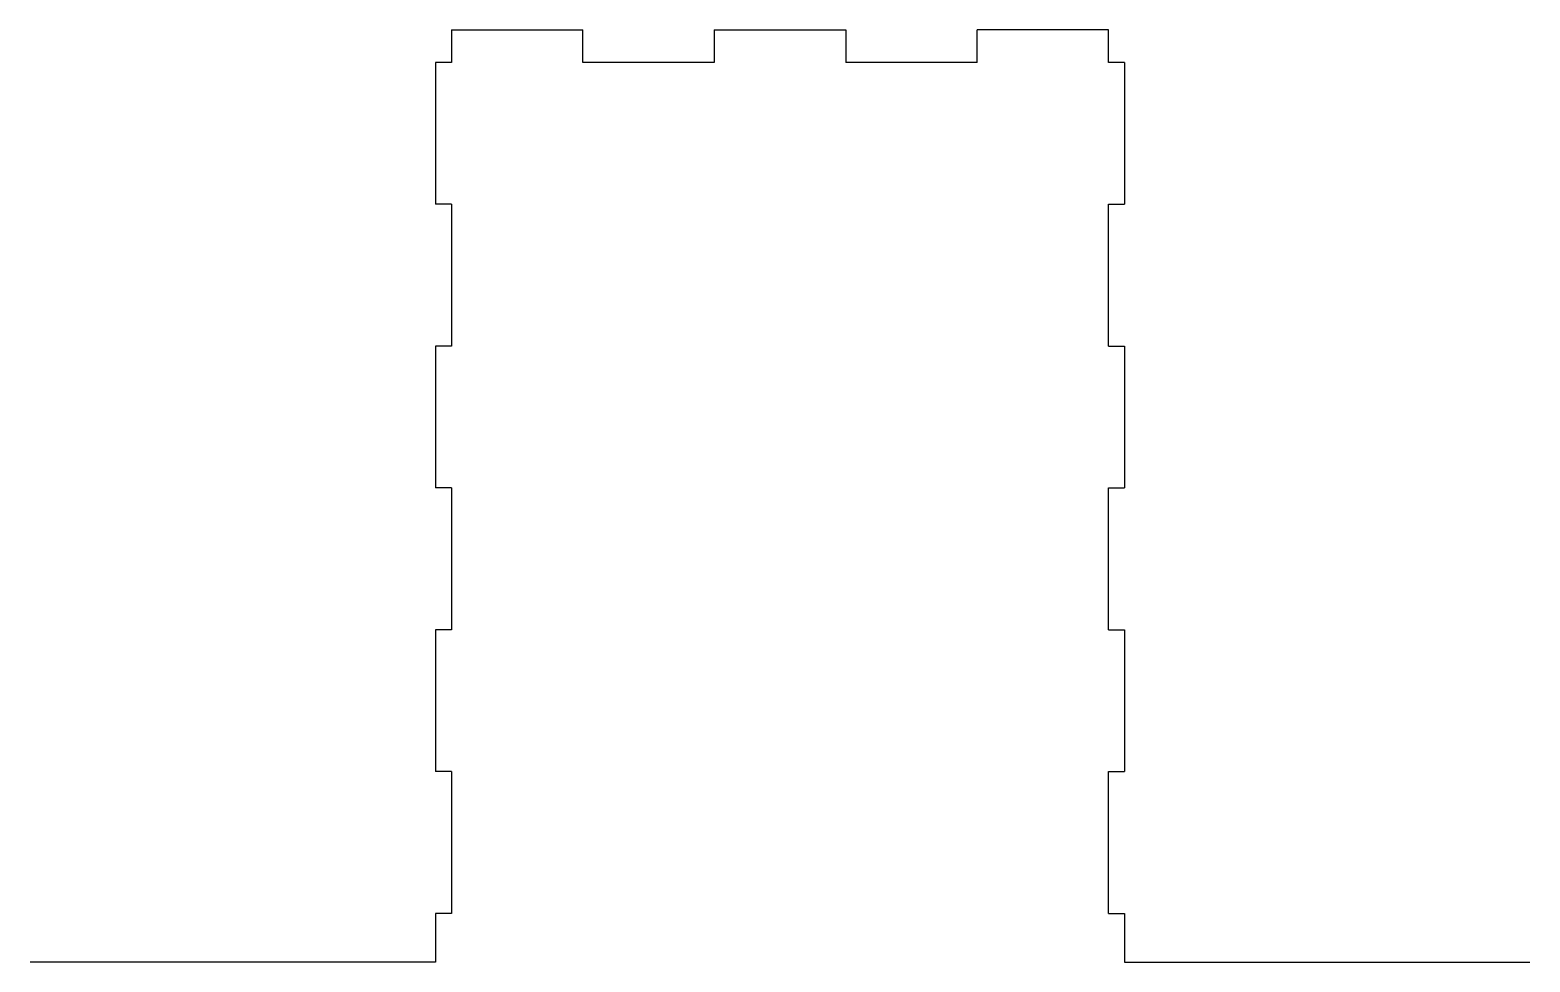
# Model space of a CAD drawing. Header units: inches. Extents: x -18.5 to 18.5, y -0.6 to 81.6.
# Drawn here: x -18.5 to 18.5, y 58.6 to 81.6 of the extents above; entities that cross this region are included whole.
import ezdxf

# ---------------------------------------------------------------- set-up
doc = ezdxf.new("R2010")
doc.units = ezdxf.units.IN
doc.header["$MEASUREMENT"] = 0

msp = doc.modelspace()

# ---------------------------------------------------------------- linework, layer by layer
at = {"color": 7, "linetype": 'Continuous', "lineweight": 25}
for p, q in [((-8.099, 81.6), (-4.86, 81.6)), ((-8.099, 81.6), (-8.099, 80.8)), ((-4.86, 80.8), (-4.86, 81.6)), ((-1.62, 81.6), (1.62, 81.6)), ((-1.62, 81.6), (-1.62, 80.8)), ((1.62, 81.6), (1.62, 80.8)), ((8.099, 81.6), (4.86, 81.6)), ((4.86, 80.8), (4.86, 81.6)), ((8.099, 80.8), (8.099, 81.6)), ((-8.099, 80.8), (-8.499, 80.8)), ((-8.499, 80.8), (-8.499, 77.3)), ((-1.62, 80.8), (-4.86, 80.8)), ((4.86, 80.8), (1.62, 80.8)), ((8.499, 80.8), (8.099, 80.8)), ((8.499, 80.8), (8.499, 77.3)), ((-8.099, 77.3), (-8.499, 77.3)), ((-8.099, 77.3), (-8.099, 73.8)), ((8.099, 73.8), (8.099, 77.3)), ((8.099, 77.3), (8.499, 77.3)), ((-8.099, 73.8), (-8.499, 73.8)), ((-8.499, 73.8), (-8.499, 70.3)), ((8.099, 73.8), (8.499, 73.8)), ((8.499, 73.8), (8.499, 70.3)), ((-8.099, 70.3), (-8.499, 70.3)), ((-8.099, 70.3), (-8.099, 66.8)), ((8.099, 66.8), (8.099, 70.3)), ((8.099, 70.3), (8.499, 70.3)), ((-8.099, 66.8), (-8.499, 66.8)), ((-8.499, 66.8), (-8.499, 63.3)), ((8.099, 66.8), (8.499, 66.8)), ((8.499, 66.8), (8.499, 63.3)), ((-8.099, 63.3), (-8.499, 63.3)), ((-8.099, 63.3), (-8.099, 59.8)), ((8.099, 59.8), (8.099, 63.3)), ((8.099, 63.3), (8.499, 63.3)), ((-8.099, 59.8), (-8.499, 59.8)), ((-8.499, 59.8), (-8.499, 58.6)), ((8.099, 59.8), (8.499, 59.8)), ((8.499, 59.8), (8.499, 58.6)), ((-8.499, 58.6), (-18.499, 58.6)), ((8.499, 58.6), (18.499, 58.6))]:
    msp.add_line(p, q, dxfattribs=at)

doc.saveas('drawing.dxf')
